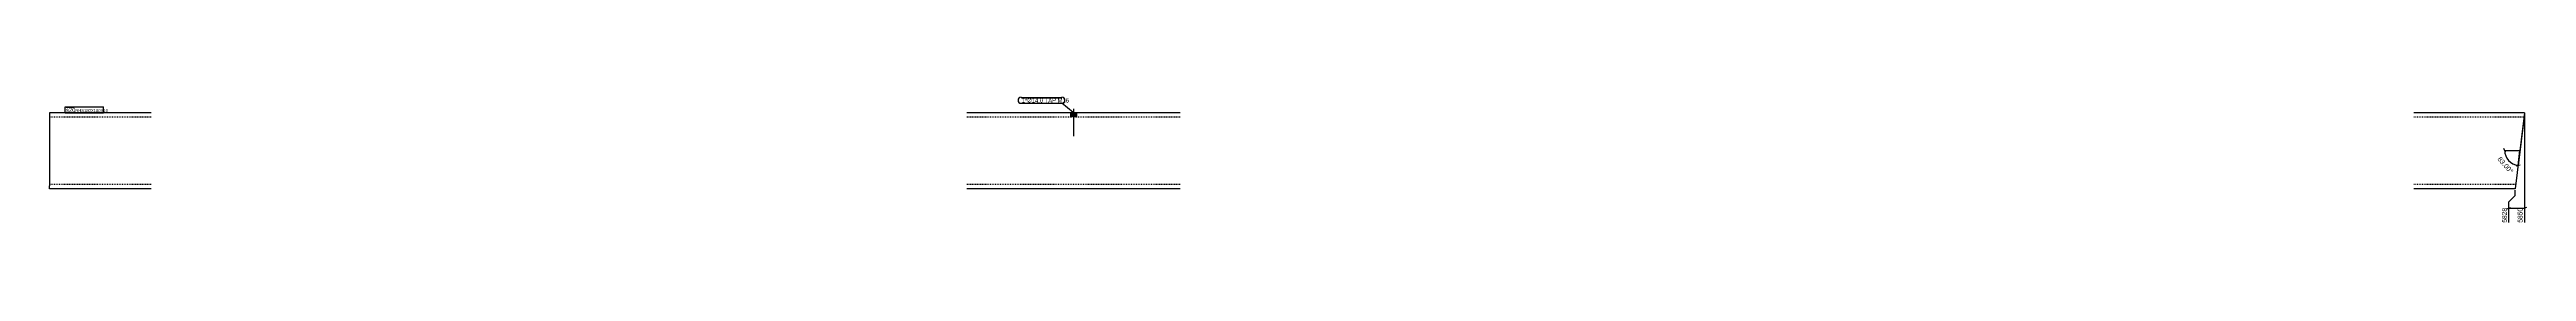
# Model space of a CAD drawing. Header units: millimetres. Extents: x 7 to 17793, y 7 to 306.
# Drawn here: x 11939 to 17793, y 7 to 306 of the extents above; entities that cross this region are included whole.
import ezdxf

# ---------------------------------------------------------------- set-up
doc = ezdxf.new("R2010")
doc.units = ezdxf.units.MM
doc.linetypes.add('DXK_LINE_DOT2', pattern=[3.9198, 1.9599, -1.9599])
for name, color, linetype in [('MÅLSÆTNING', 7, 'Continuous'), ('STÅL', 7, 'Continuous'), ('TEKST', 7, 'Continuous')]:
    doc.layers.add(name, color=color, linetype=linetype)
doc.styles.add('Arial Narrow', font='ARIALN.TTF', dxfattribs={"height": 0.2})

msp = doc.modelspace()

# ---------------------------------------------------------------- hatches: boundary and pattern name
at = {"layer": 'STÅL', "linetype": 'Continuous'}
msp.add_hatch(color=3, dxfattribs=at).paths.add_polyline_path([(14365.6, 269.1), (14351.6, 269.1), (14351.6, 259.1), (14365.6, 259.1)])

# ---------------------------------------------------------------- linework, layer by layer
at = {"layer": 'MÅLSÆTNING', "color": 7, "linetype": 'Continuous'}
for p, q in [((17788, 266.1), (17773.1, 144.7)), ((17788.4, 266.1), (17788.4, 9)), ((17743.3, 175.9), (17739.7, 184.9)), ((17741.5, 180.4), (17777.5, 180.4)), ((17773.1, 144.7), (17777.5, 180.4)), ((17768.4, 143.5), (17777.8, 145.9)), ((17751.3, 58.4), (17766.3, 73.4)), ((17766.3, 73.4), (17766.3, 86.1)), ((17746.8, 41.6), (17755.8, 45.2)), ((17751.3, 9), (17751.3, 58.4)), ((17751.3, 43.4), (17788.4, 43.4)), ((17792.9, 45.2), (17783.9, 41.6))]:
    msp.add_line(p, q, dxfattribs=at)
msp.add_arc((17777.5, 180.4), 36, 180, 263, dxfattribs=at)
at = {"layer": 'STÅL', "color": 2, "linetype": 'Continuous'}
for p, q in [((12178.6, 269.1), (11938.6, 269.1)), ((11938.6, 269.1), (11938.6, 244.1)), ((11938.6, 244.1), (11938.6, 114.1)), ((14610.6, 269.1), (14106.6, 269.1)), ((17788.4, 269.1), (17526.3, 269.1)), ((17785.3, 244.1), (17766.3, 89.1)), ((17788.4, 269.1), (17785.3, 244.1)), ((11938.6, 114.1), (11938.6, 96.4)), ((11938.6, 89.1), (11938.6, 96.4)), ((12178.6, 89.1), (11938.6, 89.1)), ((14610.6, 89.1), (14106.6, 89.1)), ((17766.3, 89.1), (17526.3, 89.1))]:
    msp.add_line(p, q, dxfattribs=at)
at = {"layer": 'STÅL', "color": 7, "linetype": 'DXK_LINE_DOT2'}
for p, q in [((12178.6, 259.1), (11938.6, 259.1)), ((14610.6, 259.1), (14106.6, 259.1)), ((17787.1, 259.1), (17526.3, 259.1)), ((17788.1, 267.1), (17785.3, 244.1)), ((11938.6, 114.1), (11938.6, 96.4)), ((12178.6, 99.1), (11938.6, 99.1)), ((14610.6, 99.1), (14106.6, 99.1)), ((17767.5, 99.1), (17526.3, 99.1))]:
    msp.add_line(p, q, dxfattribs=at)
at = {"layer": 'STÅL', "color": 3, "linetype": 'Continuous'}
for p, q in [((14351.6, 269.1), (14351.6, 259.1)), ((14358.6, 279.1), (14358.6, 214.1)), ((14365.6, 269.1), (14365.6, 259.1))]:
    msp.add_line(p, q, dxfattribs=at)

# ---------------------------------------------------------------- next in the draw order: wipeouts: each hides what was drawn before it
at = {"color": 0}
for points, layer in [([(17749.3, 126), (17761.9, 137.2), (17732.7, 170.2), (17720.1, 159.1)], 'MÅLSÆTNING'), ([(14329.8, 293.8), (14329.8, 304.3), (14236.5, 304.3), (14236.5, 293.8)], 'TEKST'), ([(11996.2, 271.2), (11996.2, 281.7), (11977.6, 281.7), (11977.6, 271.2)], 'TEKST')]:
    msp.add_wipeout(points, dxfattribs=at).dxf.layer = layer
at = {"color": 0, "linetype": 'Continuous'}
msp.add_wipeout([(17786, 40.6), (17769.2, 40.6), (17769.2, 6.6), (17786, 6.6)], dxfattribs=at).dxf.layer = 'MÅLSÆTNING'

# ---------------------------------------------------------------- next in the draw order: texts
at = {"layer": 'MÅLSÆTNING', "color": 3, "style": 'Arial Narrow'}
msp.add_text('83.00°', height=11.45, rotation=-48.50088, dxfattribs=at).set_placement((17723.5, 158.9))

# ---------------------------------------------------------------- next in the draw order: wipeouts: each hides what was drawn before it
at = {"color": 0, "linetype": 'Continuous'}
msp.add_wipeout([(17748.9, 40.6), (17732.1, 40.6), (17732.1, 6.6), (17748.9, 6.6)], dxfattribs=at).dxf.layer = 'MÅLSÆTNING'
at = {"color": 0}
for points in [[(14329.8, 293.8), (14329.8, 304.3), (14236.5, 304.3), (14236.5, 293.8)], [(11996.2, 271.2), (11996.2, 281.7), (11977.6, 281.7), (11977.6, 271.2)]]:
    msp.add_wipeout(points, dxfattribs=at).dxf.layer = 'TEKST'

# ---------------------------------------------------------------- next in the draw order: linework, layer by layer
at = {"layer": 'TEKST', "color": 7, "linetype": 'Continuous'}
for p, q in [((14234.7, 306.1), (14331.6, 306.1)), ((14234.7, 292), (14331.6, 292)), ((14358.2, 269.8), (14331.6, 292))]:
    msp.add_line(p, q, dxfattribs=at)
for centre, start, end in [((14234.7, 299.1), 90, 270), ((14331.6, 299.1), 270, 90)]:
    msp.add_arc(centre, 7.05, start, end, dxfattribs=at)

# ---------------------------------------------------------------- next in the draw order: texts
at = {"layer": 'MÅLSÆTNING', "color": 3, "linetype": 'Continuous', "style": 'Arial Narrow'}
for s, p in [('5828', (17746.5, 9)), ('5850', (17783.6, 9))]:
    msp.add_text(s, height=11.45, rotation=90.00021, dxfattribs=at).set_placement(p)
at = {"layer": 'TEKST', "color": 3, "style": 'Arial Narrow'}
msp.add_text('1*Ø14.0 TAP M16', height=10.021, dxfattribs=at).set_placement((14236.5, 293.8))

# ---------------------------------------------------------------- next in the draw order: wipeouts: each hides what was drawn before it
at = {"color": 0}
msp.add_wipeout([(12064.2, 271.2), (12064.2, 278.7), (11999.3, 278.7), (11999.3, 271.2)], dxfattribs=at).dxf.layer = 'TEKST'

# ---------------------------------------------------------------- next in the draw order: wipeouts: each hides what was drawn before it
msp.add_wipeout([(12064.2, 271.2), (12064.2, 278.7), (11999.3, 278.7), (11999.3, 271.2)], dxfattribs=at).dxf.layer = 'TEKST'

# ---------------------------------------------------------------- next in the draw order: linework, layer by layer
at = {"layer": 'TEKST', "color": 7, "linetype": 'Continuous'}
for p, q in [((11975.8, 283.5), (12066, 283.5)), ((11975.8, 269.4), (11975.8, 283.5)), ((11975.8, 269.4), (12066, 269.4)), ((12066, 269.4), (12066, 283.5))]:
    msp.add_line(p, q, dxfattribs=at)

# ---------------------------------------------------------------- next in the draw order: texts
at = {"layer": 'TEKST', "color": 3, "style": 'Arial Narrow'}
for s, height, p in [('s20', 10.02, (11977.6, 271.2)), ('RHS180X180X10', 7.158, (11999.3, 271.2))]:
    msp.add_text(s, height=height, dxfattribs=at).set_placement(p)

doc.saveas('drawing.dxf')
